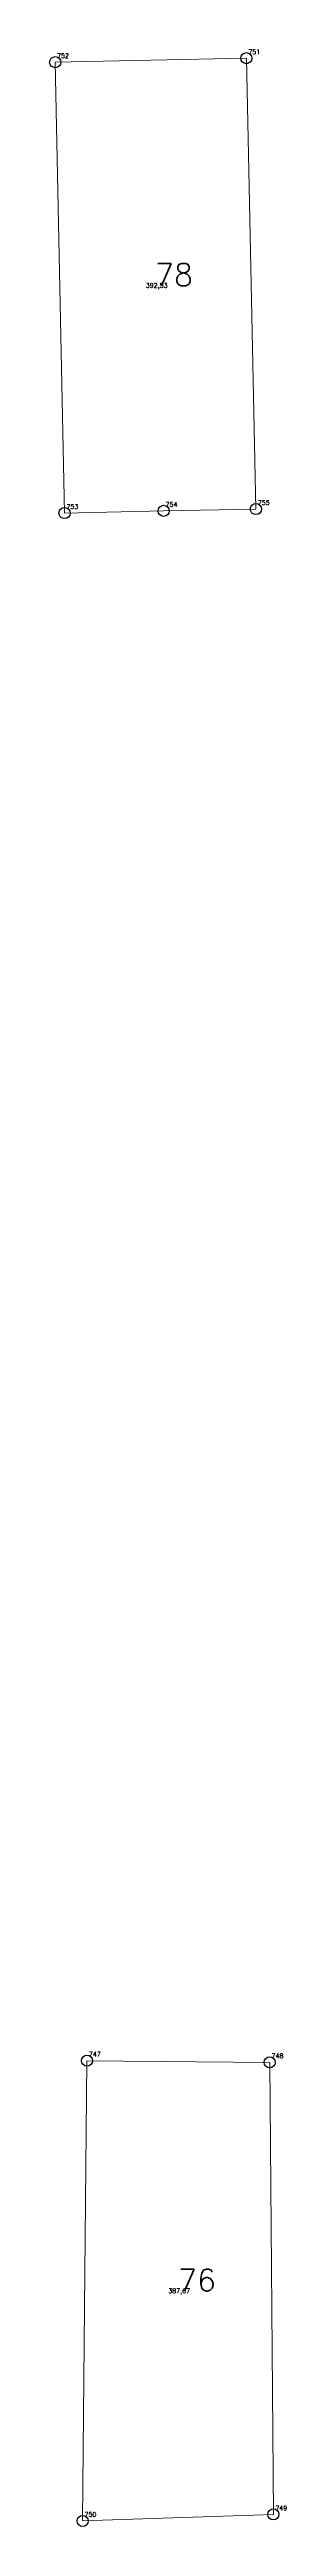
# Model space of a CAD drawing. Extents: x 1390459 to 1399082, y 355064 to 360767.
# Drawn here: x 1398206.3 to 1398222.3, y 359417.9 to 359585.1 of the extents above; entities that cross this region are included whole.
import ezdxf

# ---------------------------------------------------------------- set-up
doc = ezdxf.new("R2010")
doc.units = 0
doc.header["$PDMODE"] = 33
doc.header["$PDSIZE"] = 0.75
doc.layers.add('9 - ценная историческая застройка советский период', color=7, linetype='Continuous')
doc.layers.add('OKN_VALUED_LABELS', color=1, linetype='Continuous')
doc.styles.get("Standard").update_dxf_attribs({"font": 'simplex.shx'})

msp = doc.modelspace()

# ---------------------------------------------------------------- linework, layer by layer
at = {"layer": '9 - ценная историческая застройка советский период', "color": 7, "lineweight": 20}
for points in [[(1398219.59, 359584.53), (1398220.23, 359554.1), (1398214.01, 359553.98), (1398207.33, 359553.83), (1398206.7, 359584.26), (1398219.59, 359584.53)], [(1398208.84, 359449.38), (1398221.16, 359449.27), (1398221.41, 359418.76), (1398208.55, 359418.32), (1398208.84, 359449.38)]]:
    msp.add_lwpolyline(points, close=True, dxfattribs=at)
at = {"layer": '9 - ценная историческая застройка советский период'}
for p in [(1398206.7, 359584.26), (1398219.59, 359584.53), (1398207.33, 359553.83), (1398214.01, 359553.98), (1398220.23, 359554.1), (1398208.84, 359449.38), (1398221.16, 359449.27), (1398221.41, 359418.76), (1398208.55, 359418.32)]:
    msp.add_point(p, dxfattribs=at)

# ---------------------------------------------------------------- texts
at = {"layer": '9 - ценная историческая застройка советский период', "color": 7}
for s, p in [('752', (1398206.82, 359584.54)), ('751', (1398219.72, 359584.8)), ('392,53', (1398212.81, 359569.04)), ('754', (1398214.14, 359554.25)), ('755', (1398220.36, 359554.38)), ('753', (1398207.46, 359554.11)), ('747', (1398208.97, 359449.66)), ('748', (1398221.29, 359449.55)), ('387,67', (1398214.32, 359433.69)), ('749', (1398221.54, 359419.03)), ('750', (1398208.68, 359418.6))]:
    msp.add_text(s, height=0.311, dxfattribs=at).set_placement(p)
at = {"layer": 'OKN_VALUED_LABELS'}
for s, p in [('78', (1398213.42, 359569.17)), ('76', (1398214.97, 359433.82))]:
    msp.add_text(s, height=1.5, dxfattribs=at).set_placement(p)

doc.saveas('drawing.dxf')
